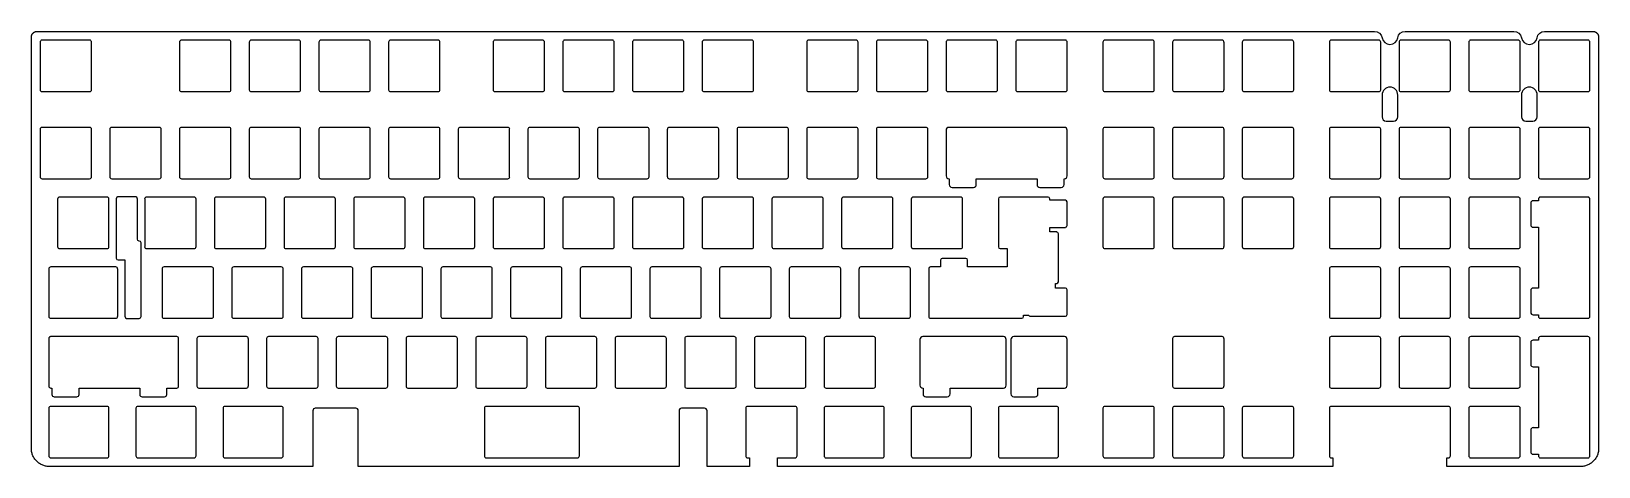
# Model space of a CAD drawing. Header units: millimetres. Extents: x 1004 to 1433, y 209 to 328.
import ezdxf

# ---------------------------------------------------------------- set-up
doc = ezdxf.new("R2010")
doc.units = ezdxf.units.MM
doc.layers.add('默认', color=7, linetype='Continuous', true_color=0x000000)

msp = doc.modelspace()

# ---------------------------------------------------------------- linework, layer by layer
at = {"layer": '默认', "color": 96, "true_color": 0x007f00}
for p, q in [((1004.46, 213.93, 4.1), (1004.46, 326.19, 4.1)), ((1006.06, 327.79, 4.1), (1371.64, 327.79, 4.1)), ((1380.03, 327.79, 4.1), (1409.74, 327.79, 4.1)), ((1418.13, 327.79, 4.1), (1431.29, 327.79, 4.1)), ((1432.89, 326.19, 4.1), (1432.89, 213.93, 4.1)), ((1374.84, 303.28, 4.1), (1376.84, 303.28, 4.1)), ((1412.94, 303.28, 4.1), (1414.94, 303.28, 4.1)), ((1027.68, 282.1, 4.1), (1027.68, 265.86, 4.1)), ((1033.44, 271.04, 4.1), (1033.44, 282.1, 4.1)), ((1034.44, 249.9, 4.1), (1034.44, 270.04, 4.1)), ((1030.56, 249.4, 4.1), (1033.94, 249.4, 4.1)), ((1093.16, 224.88, 4.1), (1082.09, 224.88, 4.1)), ((1188.48, 224.88, 4.1), (1182.18, 224.88, 4.1)), ((1199.74, 224.85, 4.1), (1199.74, 211.85, 4.1)), ((1213.27, 225.38, 4.1), (1200.27, 225.38, 4.1)), ((1213.79, 211.85, 4.1), (1213.79, 224.85, 4.1)), ((1359.29, 224.85, 4.1), (1359.29, 211.85, 4.1)), ((1391.86, 225.38, 4.1), (1359.81, 225.38, 4.1)), ((1392.39, 211.85, 4.1), (1392.39, 224.85, 4.1))]:
    msp.add_line(p, q, dxfattribs=at)
at = {"layer": '默认'}
for p, q in [((1006.86, 324.86, 4.1), (1006.86, 311.86, 4.1)), ((1020.39, 325.39, 4.1), (1007.39, 325.39, 4.1)), ((1020.91, 311.86, 4.1), (1020.91, 324.86, 4.1)), ((1044.96, 324.86, 4.1), (1044.96, 311.86, 4.1)), ((1058.49, 325.39, 4.1), (1045.49, 325.39, 4.1)), ((1059.01, 311.86, 4.1), (1059.01, 324.86, 4.1)), ((1064.01, 324.86, 4.1), (1064.01, 311.86, 4.1)), ((1077.54, 325.39, 4.1), (1064.54, 325.39, 4.1)), ((1078.06, 311.86, 4.1), (1078.06, 324.86, 4.1)), ((1083.06, 324.86, 4.1), (1083.06, 311.86, 4.1)), ((1096.59, 325.39, 4.1), (1083.59, 325.39, 4.1)), ((1097.11, 311.86, 4.1), (1097.11, 324.86, 4.1)), ((1102.11, 324.86, 4.1), (1102.11, 311.86, 4.1)), ((1115.64, 325.39, 4.1), (1102.64, 325.39, 4.1)), ((1116.16, 311.86, 4.1), (1116.16, 324.86, 4.1)), ((1130.69, 324.86, 4.1), (1130.69, 311.86, 4.1)), ((1144.21, 325.39, 4.1), (1131.21, 325.39, 4.1)), ((1144.74, 311.86, 4.1), (1144.74, 324.86, 4.1)), ((1149.74, 324.86, 4.1), (1149.74, 311.86, 4.1)), ((1163.26, 325.39, 4.1), (1150.26, 325.39, 4.1)), ((1163.79, 311.86, 4.1), (1163.79, 324.86, 4.1)), ((1168.79, 324.86, 4.1), (1168.79, 311.86, 4.1)), ((1182.31, 325.39, 4.1), (1169.31, 325.39, 4.1)), ((1182.84, 311.86, 4.1), (1182.84, 324.86, 4.1)), ((1187.84, 324.86, 4.1), (1187.84, 311.86, 4.1)), ((1201.36, 325.39, 4.1), (1188.36, 325.39, 4.1)), ((1201.89, 311.86, 4.1), (1201.89, 324.86, 4.1)), ((1216.41, 324.86, 4.1), (1216.41, 311.86, 4.1)), ((1229.94, 325.39, 4.1), (1216.94, 325.39, 4.1)), ((1230.46, 311.86, 4.1), (1230.46, 324.86, 4.1)), ((1235.46, 324.86, 4.1), (1235.46, 311.86, 4.1)), ((1248.99, 325.39, 4.1), (1235.99, 325.39, 4.1)), ((1249.51, 311.86, 4.1), (1249.51, 324.86, 4.1)), ((1254.51, 324.86, 4.1), (1254.51, 311.86, 4.1)), ((1268.04, 325.39, 4.1), (1255.04, 325.39, 4.1)), ((1268.56, 311.86, 4.1), (1268.56, 324.86, 4.1)), ((1273.56, 324.86, 4.1), (1273.56, 311.86, 4.1)), ((1287.09, 325.39, 4.1), (1274.09, 325.39, 4.1)), ((1287.61, 311.86, 4.1), (1287.61, 324.86, 4.1)), ((1297.38, 324.86, 4.1), (1297.38, 311.86, 4.1)), ((1310.9, 325.39, 4.1), (1297.9, 325.39, 4.1)), ((1311.43, 311.86, 4.1), (1311.43, 324.86, 4.1)), ((1316.43, 324.86, 4.1), (1316.43, 311.86, 4.1)), ((1329.95, 325.39, 4.1), (1316.95, 325.39, 4.1)), ((1330.48, 311.86, 4.1), (1330.48, 324.86, 4.1)), ((1335.48, 324.86, 4.1), (1335.48, 311.86, 4.1)), ((1349, 325.39, 4.1), (1336, 325.39, 4.1)), ((1349.53, 311.86, 4.1), (1349.53, 324.86, 4.1)), ((1359.29, 324.86, 4.1), (1359.29, 311.86, 4.1)), ((1372.81, 325.39, 4.1), (1359.81, 325.39, 4.1)), ((1373.34, 311.86, 4.1), (1373.34, 324.86, 4.1)), ((1378.34, 324.86, 4.1), (1378.34, 311.86, 4.1)), ((1391.86, 325.39, 4.1), (1378.86, 325.39, 4.1)), ((1392.39, 311.86, 4.1), (1392.39, 324.86, 4.1)), ((1397.39, 324.86, 4.1), (1397.39, 311.86, 4.1)), ((1410.91, 325.39, 4.1), (1397.91, 325.39, 4.1)), ((1411.44, 311.86, 4.1), (1411.44, 324.86, 4.1)), ((1416.44, 324.86, 4.1), (1416.44, 311.86, 4.1)), ((1429.96, 325.39, 4.1), (1416.96, 325.39, 4.1)), ((1430.49, 311.86, 4.1), (1430.49, 324.86, 4.1)), ((1007.39, 311.34, 4.1), (1020.39, 311.34, 4.1)), ((1045.49, 311.34, 4.1), (1058.49, 311.34, 4.1)), ((1064.54, 311.34, 4.1), (1077.54, 311.34, 4.1)), ((1083.59, 311.34, 4.1), (1096.59, 311.34, 4.1)), ((1102.64, 311.34, 4.1), (1115.64, 311.34, 4.1)), ((1131.21, 311.34, 4.1), (1144.21, 311.34, 4.1)), ((1150.26, 311.34, 4.1), (1163.26, 311.34, 4.1)), ((1169.31, 311.34, 4.1), (1182.31, 311.34, 4.1)), ((1188.36, 311.34, 4.1), (1201.36, 311.34, 4.1)), ((1216.94, 311.34, 4.1), (1229.94, 311.34, 4.1)), ((1235.99, 311.34, 4.1), (1248.99, 311.34, 4.1)), ((1255.04, 311.34, 4.1), (1268.04, 311.34, 4.1)), ((1274.09, 311.34, 4.1), (1287.09, 311.34, 4.1)), ((1297.9, 311.34, 4.1), (1310.9, 311.34, 4.1)), ((1316.95, 311.34, 4.1), (1329.95, 311.34, 4.1)), ((1336, 311.34, 4.1), (1349, 311.34, 4.1)), ((1359.81, 311.34, 4.1), (1372.81, 311.34, 4.1)), ((1378.86, 311.34, 4.1), (1391.86, 311.34, 4.1)), ((1397.91, 311.34, 4.1), (1410.91, 311.34, 4.1)), ((1416.96, 311.34, 4.1), (1429.96, 311.34, 4.1)), ((1006.86, 301.05, 4.1), (1006.86, 288.05, 4.1)), ((1020.39, 301.58, 4.1), (1007.39, 301.58, 4.1)), ((1020.91, 288.05, 4.1), (1020.91, 301.05, 4.1)), ((1025.91, 301.05, 4.1), (1025.91, 288.05, 4.1)), ((1039.44, 301.58, 4.1), (1026.44, 301.58, 4.1)), ((1039.96, 288.05, 4.1), (1039.96, 301.05, 4.1)), ((1044.96, 301.05, 4.1), (1044.96, 288.05, 4.1)), ((1058.49, 301.58, 4.1), (1045.49, 301.58, 4.1)), ((1059.01, 288.05, 4.1), (1059.01, 301.05, 4.1)), ((1064.01, 301.05, 4.1), (1064.01, 288.05, 4.1)), ((1077.54, 301.58, 4.1), (1064.54, 301.58, 4.1)), ((1078.06, 288.05, 4.1), (1078.06, 301.05, 4.1)), ((1083.06, 301.05, 4.1), (1083.06, 288.05, 4.1)), ((1096.59, 301.58, 4.1), (1083.59, 301.58, 4.1)), ((1097.11, 288.05, 4.1), (1097.11, 301.05, 4.1)), ((1102.11, 301.05, 4.1), (1102.11, 288.05, 4.1)), ((1115.64, 301.58, 4.1), (1102.64, 301.58, 4.1)), ((1116.16, 288.05, 4.1), (1116.16, 301.05, 4.1)), ((1121.16, 301.05, 4.1), (1121.16, 288.05, 4.1)), ((1134.69, 301.58, 4.1), (1121.69, 301.58, 4.1)), ((1135.21, 288.05, 4.1), (1135.21, 301.05, 4.1)), ((1140.21, 301.05, 4.1), (1140.21, 288.05, 4.1)), ((1153.74, 301.58, 4.1), (1140.74, 301.58, 4.1)), ((1154.26, 288.05, 4.1), (1154.26, 301.05, 4.1)), ((1159.26, 301.05, 4.1), (1159.26, 288.05, 4.1)), ((1172.79, 301.58, 4.1), (1159.79, 301.58, 4.1)), ((1173.31, 288.05, 4.1), (1173.31, 301.05, 4.1)), ((1178.31, 301.05, 4.1), (1178.31, 288.05, 4.1)), ((1191.84, 301.58, 4.1), (1178.84, 301.58, 4.1)), ((1192.36, 288.05, 4.1), (1192.36, 301.05, 4.1)), ((1197.36, 301.05, 4.1), (1197.36, 288.05, 4.1)), ((1210.89, 301.58, 4.1), (1197.89, 301.58, 4.1)), ((1211.41, 288.05, 4.1), (1211.41, 301.05, 4.1)), ((1216.41, 301.05, 4.1), (1216.41, 288.05, 4.1)), ((1229.94, 301.58, 4.1), (1216.94, 301.58, 4.1)), ((1230.46, 288.05, 4.1), (1230.46, 301.05, 4.1)), ((1235.46, 301.05, 4.1), (1235.46, 288.05, 4.1)), ((1248.99, 301.58, 4.1), (1235.99, 301.58, 4.1)), ((1249.51, 288.05, 4.1), (1249.51, 301.05, 4.1)), ((1286.84, 301.58, 4.1), (1255.29, 301.58, 4.1)), ((1287.61, 288.3, 4.1), (1287.61, 300.8, 4.1)), ((1297.38, 301.05, 4.1), (1297.38, 288.05, 4.1)), ((1310.9, 301.58, 4.1), (1297.9, 301.58, 4.1)), ((1311.43, 288.05, 4.1), (1311.43, 301.05, 4.1)), ((1316.43, 301.05, 4.1), (1316.43, 288.05, 4.1)), ((1329.95, 301.58, 4.1), (1316.95, 301.58, 4.1)), ((1330.48, 288.05, 4.1), (1330.48, 301.05, 4.1)), ((1335.48, 301.05, 4.1), (1335.48, 288.05, 4.1)), ((1349, 301.58, 4.1), (1336, 301.58, 4.1)), ((1349.53, 288.05, 4.1), (1349.53, 301.05, 4.1)), ((1359.29, 301.05, 4.1), (1359.29, 288.05, 4.1)), ((1372.81, 301.58, 4.1), (1359.81, 301.58, 4.1)), ((1373.34, 288.05, 4.1), (1373.34, 301.05, 4.1)), ((1378.34, 301.05, 4.1), (1378.34, 288.05, 4.1)), ((1391.86, 301.58, 4.1), (1378.86, 301.58, 4.1)), ((1392.39, 288.05, 4.1), (1392.39, 301.05, 4.1)), ((1397.39, 301.05, 4.1), (1397.39, 288.05, 4.1)), ((1410.91, 301.58, 4.1), (1397.91, 301.58, 4.1)), ((1411.44, 288.05, 4.1), (1411.44, 301.05, 4.1)), ((1416.44, 301.05, 4.1), (1416.44, 288.05, 4.1)), ((1429.96, 301.58, 4.1), (1416.96, 301.58, 4.1)), ((1430.49, 288.05, 4.1), (1430.49, 301.05, 4.1)), ((1007.39, 287.53, 4.1), (1020.39, 287.53, 4.1)), ((1026.44, 287.53, 4.1), (1039.44, 287.53, 4.1)), ((1045.49, 287.53, 4.1), (1058.49, 287.53, 4.1)), ((1064.54, 287.53, 4.1), (1077.54, 287.53, 4.1)), ((1083.59, 287.53, 4.1), (1096.59, 287.53, 4.1)), ((1102.64, 287.53, 4.1), (1115.64, 287.53, 4.1)), ((1121.69, 287.53, 4.1), (1134.69, 287.53, 4.1)), ((1140.74, 287.53, 4.1), (1153.74, 287.53, 4.1)), ((1159.79, 287.53, 4.1), (1172.79, 287.53, 4.1)), ((1178.84, 287.53, 4.1), (1191.84, 287.53, 4.1)), ((1197.89, 287.53, 4.1), (1210.89, 287.53, 4.1)), ((1216.94, 287.53, 4.1), (1229.94, 287.53, 4.1)), ((1235.99, 287.53, 4.1), (1248.99, 287.53, 4.1)), ((1297.9, 287.53, 4.1), (1310.9, 287.53, 4.1)), ((1316.95, 287.53, 4.1), (1329.95, 287.53, 4.1)), ((1336, 287.53, 4.1), (1349, 287.53, 4.1)), ((1359.81, 287.53, 4.1), (1372.81, 287.53, 4.1)), ((1378.86, 287.53, 4.1), (1391.86, 287.53, 4.1)), ((1397.91, 287.53, 4.1), (1410.91, 287.53, 4.1)), ((1416.96, 287.53, 4.1), (1429.96, 287.53, 4.1)), ((1256.14, 285.15, 4.1), (1261.99, 285.15, 4.1)), ((1280.14, 285.15, 4.1), (1285.99, 285.15, 4.1)), ((1011.63, 282, 4.1), (1011.63, 269, 4.1)), ((1025.15, 282.53, 4.1), (1012.15, 282.53, 4.1)), ((1025.68, 269, 4.1), (1025.68, 282, 4.1)), ((1035.44, 282, 4.1), (1035.44, 269, 4.1)), ((1048.96, 282.53, 4.1), (1035.96, 282.53, 4.1)), ((1049.49, 269, 4.1), (1049.49, 282, 4.1)), ((1054.49, 282, 4.1), (1054.49, 269, 4.1)), ((1068.01, 282.53, 4.1), (1055.01, 282.53, 4.1)), ((1068.54, 269, 4.1), (1068.54, 282, 4.1)), ((1073.54, 282, 4.1), (1073.54, 269, 4.1)), ((1087.06, 282.53, 4.1), (1074.06, 282.53, 4.1)), ((1087.59, 269, 4.1), (1087.59, 282, 4.1)), ((1092.59, 282, 4.1), (1092.59, 269, 4.1)), ((1106.11, 282.53, 4.1), (1093.11, 282.53, 4.1)), ((1106.64, 269, 4.1), (1106.64, 282, 4.1)), ((1111.64, 282, 4.1), (1111.64, 269, 4.1)), ((1125.16, 282.53, 4.1), (1112.16, 282.53, 4.1)), ((1125.69, 269, 4.1), (1125.69, 282, 4.1)), ((1130.69, 282, 4.1), (1130.69, 269, 4.1)), ((1144.21, 282.53, 4.1), (1131.21, 282.53, 4.1)), ((1144.74, 269, 4.1), (1144.74, 282, 4.1)), ((1149.74, 282, 4.1), (1149.74, 269, 4.1)), ((1163.26, 282.53, 4.1), (1150.26, 282.53, 4.1)), ((1163.79, 269, 4.1), (1163.79, 282, 4.1)), ((1168.79, 282, 4.1), (1168.79, 269, 4.1)), ((1182.31, 282.53, 4.1), (1169.31, 282.53, 4.1)), ((1182.84, 269, 4.1), (1182.84, 282, 4.1)), ((1187.84, 282, 4.1), (1187.84, 269, 4.1)), ((1201.36, 282.53, 4.1), (1188.36, 282.53, 4.1)), ((1201.89, 269, 4.1), (1201.89, 282, 4.1)), ((1206.89, 282, 4.1), (1206.89, 269, 4.1)), ((1220.41, 282.53, 4.1), (1207.41, 282.53, 4.1)), ((1220.94, 269, 4.1), (1220.94, 282, 4.1)), ((1225.94, 282, 4.1), (1225.94, 269, 4.1)), ((1239.46, 282.53, 4.1), (1226.46, 282.53, 4.1)), ((1239.99, 269, 4.1), (1239.99, 282, 4.1)), ((1244.99, 282, 4.1), (1244.99, 269, 4.1)), ((1258.51, 282.53, 4.1), (1245.51, 282.53, 4.1)), ((1259.04, 269, 4.1), (1259.04, 282, 4.1)), ((1268.8, 282.05, 4.1), (1268.8, 268.95, 4.1)), ((1282.37, 282.53, 4.1), (1269.27, 282.53, 4.1)), ((1287.61, 274.75, 4.1), (1287.61, 281.2, 4.1)), ((1297.38, 282, 4.1), (1297.38, 269, 4.1)), ((1310.9, 282.53, 4.1), (1297.9, 282.53, 4.1)), ((1311.43, 269, 4.1), (1311.43, 282, 4.1)), ((1316.43, 282, 4.1), (1316.43, 269, 4.1)), ((1329.95, 282.53, 4.1), (1316.95, 282.53, 4.1)), ((1330.48, 269, 4.1), (1330.48, 282, 4.1)), ((1335.48, 282, 4.1), (1335.48, 269, 4.1)), ((1349, 282.53, 4.1), (1336, 282.53, 4.1)), ((1349.53, 269, 4.1), (1349.53, 282, 4.1)), ((1359.29, 282, 4.1), (1359.29, 269, 4.1)), ((1372.81, 282.53, 4.1), (1359.81, 282.53, 4.1)), ((1373.34, 269, 4.1), (1373.34, 282, 4.1)), ((1378.34, 282, 4.1), (1378.34, 269, 4.1)), ((1391.86, 282.53, 4.1), (1378.86, 282.53, 4.1)), ((1392.39, 269, 4.1), (1392.39, 282, 4.1)), ((1397.39, 282, 4.1), (1397.39, 269, 4.1)), ((1410.91, 282.53, 4.1), (1397.91, 282.53, 4.1)), ((1411.44, 269, 4.1), (1411.44, 282, 4.1)), ((1414.34, 280.91, 4.1), (1414.34, 274.91, 4.1)), ((1429.96, 282.53, 4.1), (1416.96, 282.53, 4.1)), ((1430.49, 249.95, 4.1), (1430.49, 282, 4.1)), ((1285.23, 259.43, 4.1), (1285.23, 272.52, 4.1)), ((1012.15, 268.48, 4.1), (1025.15, 268.48, 4.1)), ((1035.96, 268.48, 4.1), (1048.96, 268.48, 4.1)), ((1055.01, 268.48, 4.1), (1068.01, 268.48, 4.1)), ((1074.06, 268.48, 4.1), (1087.06, 268.48, 4.1)), ((1093.11, 268.48, 4.1), (1106.11, 268.48, 4.1)), ((1112.16, 268.48, 4.1), (1125.16, 268.48, 4.1)), ((1131.21, 268.48, 4.1), (1144.21, 268.48, 4.1)), ((1150.26, 268.48, 4.1), (1163.26, 268.48, 4.1)), ((1169.31, 268.48, 4.1), (1182.31, 268.48, 4.1)), ((1188.36, 268.48, 4.1), (1201.36, 268.48, 4.1)), ((1207.41, 268.48, 4.1), (1220.41, 268.48, 4.1)), ((1226.46, 268.48, 4.1), (1239.46, 268.48, 4.1)), ((1245.51, 268.48, 4.1), (1258.51, 268.48, 4.1)), ((1259.91, 265.8, 4.1), (1253.46, 265.8, 4.1)), ((1297.9, 268.48, 4.1), (1310.9, 268.48, 4.1)), ((1316.95, 268.48, 4.1), (1329.95, 268.48, 4.1)), ((1336, 268.48, 4.1), (1349, 268.48, 4.1)), ((1359.81, 268.48, 4.1), (1372.81, 268.48, 4.1)), ((1378.86, 268.48, 4.1), (1391.86, 268.48, 4.1)), ((1397.91, 268.48, 4.1), (1410.91, 268.48, 4.1)), ((1009.24, 262.95, 4.1), (1009.24, 249.95, 4.1)), ((1027.53, 263.48, 4.1), (1009.77, 263.48, 4.1)), ((1028.06, 249.95, 4.1), (1028.06, 262.95, 4.1)), ((1040.2, 262.95, 4.1), (1040.2, 249.95, 4.1)), ((1053.73, 263.48, 4.1), (1040.73, 263.48, 4.1)), ((1054.25, 249.95, 4.1), (1054.25, 262.95, 4.1)), ((1059.25, 262.95, 4.1), (1059.25, 249.95, 4.1)), ((1072.78, 263.48, 4.1), (1059.78, 263.48, 4.1)), ((1073.3, 249.95, 4.1), (1073.3, 262.95, 4.1)), ((1078.3, 262.95, 4.1), (1078.3, 249.95, 4.1)), ((1091.83, 263.48, 4.1), (1078.83, 263.48, 4.1)), ((1092.35, 249.95, 4.1), (1092.35, 262.95, 4.1)), ((1097.35, 262.95, 4.1), (1097.35, 249.95, 4.1)), ((1110.88, 263.48, 4.1), (1097.88, 263.48, 4.1)), ((1111.4, 249.95, 4.1), (1111.4, 262.95, 4.1)), ((1116.4, 262.95, 4.1), (1116.4, 249.95, 4.1)), ((1129.93, 263.48, 4.1), (1116.93, 263.48, 4.1)), ((1130.45, 249.95, 4.1), (1130.45, 262.95, 4.1)), ((1135.45, 262.95, 4.1), (1135.45, 249.95, 4.1)), ((1148.98, 263.48, 4.1), (1135.98, 263.48, 4.1)), ((1149.5, 249.95, 4.1), (1149.5, 262.95, 4.1)), ((1154.5, 262.95, 4.1), (1154.5, 249.95, 4.1)), ((1168.03, 263.48, 4.1), (1155.03, 263.48, 4.1)), ((1168.55, 249.95, 4.1), (1168.55, 262.95, 4.1)), ((1173.55, 262.95, 4.1), (1173.55, 249.95, 4.1)), ((1187.08, 263.48, 4.1), (1174.08, 263.48, 4.1)), ((1187.6, 249.95, 4.1), (1187.6, 262.95, 4.1)), ((1192.6, 262.95, 4.1), (1192.6, 249.95, 4.1)), ((1206.13, 263.48, 4.1), (1193.13, 263.48, 4.1)), ((1206.65, 249.95, 4.1), (1206.65, 262.95, 4.1)), ((1211.65, 262.95, 4.1), (1211.65, 249.95, 4.1)), ((1225.18, 263.48, 4.1), (1212.18, 263.48, 4.1)), ((1225.7, 249.95, 4.1), (1225.7, 262.95, 4.1)), ((1230.7, 262.95, 4.1), (1230.7, 249.95, 4.1)), ((1244.23, 263.48, 4.1), (1231.23, 263.48, 4.1)), ((1244.75, 249.95, 4.1), (1244.75, 262.95, 4.1)), ((1249.75, 263, 4.1), (1249.75, 249.9, 4.1)), ((1359.29, 262.95, 4.1), (1359.29, 249.95, 4.1)), ((1372.81, 263.48, 4.1), (1359.81, 263.48, 4.1)), ((1373.34, 249.95, 4.1), (1373.34, 262.95, 4.1)), ((1378.34, 262.95, 4.1), (1378.34, 249.95, 4.1)), ((1391.86, 263.48, 4.1), (1378.86, 263.48, 4.1)), ((1392.39, 249.95, 4.1), (1392.39, 262.95, 4.1)), ((1397.39, 262.95, 4.1), (1397.39, 249.95, 4.1)), ((1410.91, 263.48, 4.1), (1397.91, 263.48, 4.1)), ((1411.44, 249.95, 4.1), (1411.44, 262.95, 4.1)), ((1287.61, 250.48, 4.1), (1287.61, 257.2, 4.1)), ((1414.34, 257.04, 4.1), (1414.34, 251.04, 4.1)), ((1009.77, 249.43, 4.1), (1027.53, 249.43, 4.1)), ((1040.73, 249.43, 4.1), (1053.73, 249.43, 4.1)), ((1059.78, 249.43, 4.1), (1072.78, 249.43, 4.1)), ((1078.83, 249.43, 4.1), (1091.83, 249.43, 4.1)), ((1097.88, 249.43, 4.1), (1110.88, 249.43, 4.1)), ((1116.93, 249.43, 4.1), (1129.93, 249.43, 4.1)), ((1135.98, 249.43, 4.1), (1148.98, 249.43, 4.1)), ((1155.03, 249.43, 4.1), (1168.03, 249.43, 4.1)), ((1174.08, 249.43, 4.1), (1187.08, 249.43, 4.1)), ((1193.13, 249.43, 4.1), (1206.13, 249.43, 4.1)), ((1212.18, 249.43, 4.1), (1225.18, 249.43, 4.1)), ((1231.23, 249.43, 4.1), (1244.23, 249.43, 4.1)), ((1250.23, 249.43, 4.1), (1275.23, 249.43, 4.1)), ((1277.53, 250, 4.1), (1287.13, 250, 4.1)), ((1359.81, 249.43, 4.1), (1372.81, 249.43, 4.1)), ((1378.86, 249.43, 4.1), (1391.86, 249.43, 4.1)), ((1397.91, 249.43, 4.1), (1410.91, 249.43, 4.1)), ((1416.96, 249.43, 4.1), (1429.96, 249.43, 4.1)), ((1044.2, 244.43, 4.1), (1009.77, 244.43, 4.1)), ((1063.25, 244.43, 4.1), (1050.25, 244.43, 4.1)), ((1082.3, 244.43, 4.1), (1069.3, 244.43, 4.1)), ((1101.35, 244.43, 4.1), (1088.35, 244.43, 4.1)), ((1120.4, 244.43, 4.1), (1107.4, 244.43, 4.1)), ((1139.45, 244.43, 4.1), (1126.45, 244.43, 4.1)), ((1158.5, 244.43, 4.1), (1145.5, 244.43, 4.1)), ((1177.55, 244.43, 4.1), (1164.55, 244.43, 4.1)), ((1196.6, 244.43, 4.1), (1183.6, 244.43, 4.1)), ((1215.65, 244.43, 4.1), (1202.65, 244.43, 4.1)), ((1234.7, 244.43, 4.1), (1221.7, 244.43, 4.1)), ((1270.17, 244.43, 4.1), (1248.14, 244.43, 4.1)), ((1286.84, 244.43, 4.1), (1272.99, 244.43, 4.1)), ((1329.95, 244.43, 4.1), (1316.95, 244.43, 4.1)), ((1372.81, 244.43, 4.1), (1359.81, 244.43, 4.1)), ((1391.86, 244.43, 4.1), (1378.86, 244.43, 4.1)), ((1410.91, 244.43, 4.1), (1397.91, 244.43, 4.1)), ((1429.96, 244.43, 4.1), (1416.96, 244.43, 4.1)), ((1009.24, 243.9, 4.1), (1009.24, 230.9, 4.1)), ((1044.73, 230.9, 4.1), (1044.73, 243.9, 4.1)), ((1049.73, 243.9, 4.1), (1049.73, 230.9, 4.1)), ((1063.78, 230.9, 4.1), (1063.78, 243.9, 4.1)), ((1068.78, 243.9, 4.1), (1068.78, 230.9, 4.1)), ((1082.83, 230.9, 4.1), (1082.83, 243.9, 4.1)), ((1087.83, 243.9, 4.1), (1087.83, 230.9, 4.1)), ((1101.88, 230.9, 4.1), (1101.88, 243.9, 4.1)), ((1106.88, 243.9, 4.1), (1106.88, 230.9, 4.1)), ((1120.93, 230.9, 4.1), (1120.93, 243.9, 4.1)), ((1125.93, 243.9, 4.1), (1125.93, 230.9, 4.1)), ((1139.98, 230.9, 4.1), (1139.98, 243.9, 4.1)), ((1144.98, 243.9, 4.1), (1144.98, 230.9, 4.1)), ((1159.03, 230.9, 4.1), (1159.03, 243.9, 4.1)), ((1164.03, 243.9, 4.1), (1164.03, 230.9, 4.1)), ((1178.08, 230.9, 4.1), (1178.08, 243.9, 4.1)), ((1183.08, 243.9, 4.1), (1183.08, 230.9, 4.1)), ((1197.13, 230.9, 4.1), (1197.13, 243.9, 4.1)), ((1202.13, 243.9, 4.1), (1202.13, 230.9, 4.1)), ((1216.18, 230.9, 4.1), (1216.18, 243.9, 4.1)), ((1221.18, 243.9, 4.1), (1221.18, 230.9, 4.1)), ((1235.23, 230.9, 4.1), (1235.23, 243.9, 4.1)), ((1247.37, 243.65, 4.1), (1247.37, 231.15, 4.1)), ((1270.94, 231.15, 4.1), (1270.94, 243.65, 4.1)), ((1272.22, 243.65, 4.1), (1272.22, 228.78, 4.1)), ((1287.61, 231.15, 4.1), (1287.61, 243.65, 4.1)), ((1316.43, 243.9, 4.1), (1316.43, 230.9, 4.1)), ((1330.48, 230.9, 4.1), (1330.48, 243.9, 4.1)), ((1359.29, 243.9, 4.1), (1359.29, 230.9, 4.1)), ((1373.34, 230.9, 4.1), (1373.34, 243.9, 4.1)), ((1378.34, 243.9, 4.1), (1378.34, 230.9, 4.1)), ((1392.39, 230.9, 4.1), (1392.39, 243.9, 4.1)), ((1397.39, 243.9, 4.1), (1397.39, 230.9, 4.1)), ((1411.44, 230.9, 4.1), (1411.44, 243.9, 4.1)), ((1414.34, 242.81, 4.1), (1414.34, 236.81, 4.1)), ((1430.49, 211.85, 4.1), (1430.49, 243.9, 4.1)), ((1010.72, 228, 4.1), (1016.87, 228, 4.1)), ((1034.72, 228, 4.1), (1040.87, 228, 4.1)), ((1050.25, 230.38, 4.1), (1063.25, 230.38, 4.1)), ((1069.3, 230.38, 4.1), (1082.3, 230.38, 4.1)), ((1088.35, 230.38, 4.1), (1101.35, 230.38, 4.1)), ((1107.4, 230.38, 4.1), (1120.4, 230.38, 4.1)), ((1126.45, 230.38, 4.1), (1139.45, 230.38, 4.1)), ((1145.5, 230.38, 4.1), (1158.5, 230.38, 4.1)), ((1164.55, 230.38, 4.1), (1177.55, 230.38, 4.1)), ((1183.6, 230.38, 4.1), (1196.6, 230.38, 4.1)), ((1202.65, 230.38, 4.1), (1215.65, 230.38, 4.1)), ((1221.7, 230.38, 4.1), (1234.7, 230.38, 4.1)), ((1248.99, 228, 4.1), (1254.84, 228, 4.1)), ((1272.99, 228, 4.1), (1278.84, 228, 4.1)), ((1316.95, 230.38, 4.1), (1329.95, 230.38, 4.1)), ((1359.81, 230.38, 4.1), (1372.81, 230.38, 4.1)), ((1378.86, 230.38, 4.1), (1391.86, 230.38, 4.1)), ((1397.91, 230.38, 4.1), (1410.91, 230.38, 4.1)), ((1009.24, 224.85, 4.1), (1009.24, 211.85, 4.1)), ((1025.15, 225.38, 4.1), (1009.77, 225.38, 4.1)), ((1025.68, 211.85, 4.1), (1025.68, 224.85, 4.1)), ((1033.06, 224.85, 4.1), (1033.06, 211.85, 4.1)), ((1048.96, 225.38, 4.1), (1033.58, 225.38, 4.1)), ((1049.49, 211.85, 4.1), (1049.49, 224.85, 4.1)), ((1056.87, 224.85, 4.1), (1056.87, 211.85, 4.1)), ((1072.77, 225.38, 4.1), (1057.39, 225.38, 4.1)), ((1073.3, 211.85, 4.1), (1073.3, 224.85, 4.1)), ((1128.31, 224.85, 4.1), (1128.31, 211.85, 4.1)), ((1153.74, 225.38, 4.1), (1128.83, 225.38, 4.1)), ((1154.26, 211.85, 4.1), (1154.26, 224.85, 4.1)), ((1221.18, 224.85, 4.1), (1221.18, 211.85, 4.1)), ((1237.08, 225.38, 4.1), (1221.7, 225.38, 4.1)), ((1237.61, 211.85, 4.1), (1237.61, 224.85, 4.1)), ((1244.99, 224.85, 4.1), (1244.99, 211.85, 4.1)), ((1260.89, 225.38, 4.1), (1245.51, 225.38, 4.1)), ((1261.42, 211.85, 4.1), (1261.42, 224.85, 4.1)), ((1268.8, 224.85, 4.1), (1268.8, 211.85, 4.1)), ((1284.71, 225.38, 4.1), (1269.33, 225.38, 4.1)), ((1285.23, 211.85, 4.1), (1285.23, 224.85, 4.1)), ((1297.38, 224.85, 4.1), (1297.38, 211.85, 4.1)), ((1310.9, 225.38, 4.1), (1297.9, 225.38, 4.1)), ((1311.43, 211.85, 4.1), (1311.43, 224.85, 4.1)), ((1316.43, 224.85, 4.1), (1316.43, 211.85, 4.1)), ((1329.95, 225.38, 4.1), (1316.95, 225.38, 4.1)), ((1330.48, 211.85, 4.1), (1330.48, 224.85, 4.1)), ((1335.48, 224.85, 4.1), (1335.48, 211.85, 4.1)), ((1349, 225.38, 4.1), (1336, 225.38, 4.1)), ((1349.53, 211.85, 4.1), (1349.53, 224.85, 4.1)), ((1397.39, 224.85, 4.1), (1397.39, 211.85, 4.1)), ((1410.91, 225.38, 4.1), (1397.91, 225.38, 4.1)), ((1411.44, 211.85, 4.1), (1411.44, 224.85, 4.1)), ((1414.34, 218.94, 4.1), (1414.34, 212.94, 4.1)), ((1009.77, 211.33, 4.1), (1025.15, 211.33, 4.1)), ((1033.58, 211.33, 4.1), (1048.96, 211.33, 4.1)), ((1057.39, 211.33, 4.1), (1072.77, 211.33, 4.1)), ((1128.83, 211.33, 4.1), (1153.74, 211.33, 4.1)), ((1221.7, 211.33, 4.1), (1237.08, 211.33, 4.1)), ((1245.51, 211.33, 4.1), (1260.89, 211.33, 4.1)), ((1269.33, 211.33, 4.1), (1284.71, 211.33, 4.1)), ((1297.9, 211.33, 4.1), (1310.9, 211.33, 4.1)), ((1316.95, 211.33, 4.1), (1329.95, 211.33, 4.1)), ((1336, 211.33, 4.1), (1349, 211.33, 4.1)), ((1397.91, 211.33, 4.1), (1410.91, 211.33, 4.1)), ((1416.96, 211.33, 4.1), (1429.96, 211.33, 4.1))]:
    msp.add_line(p, q, dxfattribs=at)
at = {"layer": '默认', "color": 96, "true_color": 0x007f00}
for points in [[(1373.69, 310.41), (1373.69, 304.43)], [(1377.99, 304.43), (1377.99, 310.41)], [(1411.79, 310.41), (1411.79, 304.43)], [(1416.09, 304.43), (1416.09, 310.41)], [(1028.18, 265.36), (1030.06, 265.36), (1030.06, 249.9)], [(1081.42, 224.2), (1081.42, 208.93), (1009.46, 208.93)], [(1181.51, 224.2), (1181.51, 208.93), (1093.84, 208.93), (1093.84, 224.2)], [(1200.27, 211.33), (1200.75, 211.33), (1200.75, 208.93), (1189.16, 208.93), (1189.16, 224.2)], [(1359.81, 211.33), (1360.25, 211.33), (1360.25, 208.93), (1208.4, 208.93), (1208.4, 211.33), (1213.27, 211.33)], [(1427.89, 208.93), (1391.43, 208.93), (1391.43, 211.33), (1391.86, 211.33)]]:
    msp.add_lwpolyline(points, dxfattribs=at)
at = {"layer": '默认'}
for points in [[(1255.34, 287.53), (1255.36, 287.53), (1255.36, 285.93)], [(1262.76, 285.93), (1262.76, 287.53), (1279.36, 287.53), (1279.36, 285.93)], [(1286.76, 285.93), (1286.76, 287.53), (1286.84, 287.53)], [(1287.13, 281.67), (1282.85, 281.67), (1282.85, 282.05)], [(1416.44, 282), (1416.44, 281.54), (1414.96, 281.54)], [(1284.76, 273), (1282.85, 273), (1282.85, 274.27), (1287.13, 274.27)], [(1414.96, 274.29), (1416.44, 274.29), (1416.44, 257.66), (1414.96, 257.66)], [(1269.27, 268.48), (1271.18, 268.48), (1271.18, 263.48), (1271.16, 263.48)], [(1252.98, 265.33), (1252.98, 263.48), (1250.23, 263.48)], [(1260.41, 263.48), (1260.38, 263.48), (1260.38, 265.33)], [(1287.13, 257.68), (1284.38, 257.68), (1284.38, 258.95), (1284.76, 258.95)], [(1275.71, 249.9), (1275.71, 250.28), (1277.05, 250.28), (1277.06, 250.26)], [(1414.96, 250.41), (1416.44, 250.41), (1416.44, 249.95)], [(1416.44, 243.9), (1416.44, 243.44), (1414.96, 243.44)], [(1414.96, 236.19), (1416.44, 236.19), (1416.44, 219.56), (1414.96, 219.56)], [(1009.77, 230.38), (1010.09, 230.38), (1010.09, 228.63)], [(1017.49, 228.63), (1017.49, 230.38), (1017.52, 230.38)], [(1034.07, 230.38), (1034.09, 230.38), (1034.09, 228.63)], [(1041.49, 228.63), (1041.49, 230.38), (1044.2, 230.38)], [(1248.14, 230.38), (1248.22, 230.38), (1248.22, 228.78)], [(1255.62, 228.78), (1255.62, 230.38), (1270.17, 230.38)], [(1279.62, 228.78), (1279.62, 230.38), (1286.84, 230.38)], [(1414.96, 212.31), (1416.44, 212.31), (1416.44, 211.85)]]:
    msp.add_lwpolyline(points, dxfattribs=at)
at = {"layer": '默认', "color": 96, "true_color": 0x007f00, "extrusion": (0, 0, -1)}
for centre, radius, start, end in [((-1371.64, 325.69, -4.1), 2.1, 90, 170.8614), ((-1380.03, 325.69, -4.1), 2.1, 9.1386, 90), ((-1409.74, 325.69, -4.1), 2.1, 90, 170.8614), ((-1418.13, 325.69, -4.1), 2.1, 9.1386, 90), ((-1033.94, 271.04, -4.1), 0.5, 270.0301, 0)]:
    msp.add_arc(centre, radius, start, end, dxfattribs=at)
at = {"layer": '默认', "color": 96, "true_color": 0x007f00}
for centre, radius, start, end in [((1375.84, 326.36, 4.1), 2.15, 189.1386, 350.8614), ((1413.94, 326.36, 4.1), 2.15, 189.1386, 350.8614), ((1375.84, 310.41, 4.1), 2.15, 360, 180), ((1413.94, 310.41, 4.1), 2.15, 360, 180), ((1374.84, 304.43, 4.1), 1.15, 180, 270), ((1376.84, 304.43, 4.1), 1.15, 270, 0), ((1412.94, 304.43, 4.1), 1.15, 180, 270), ((1414.94, 304.43, 4.1), 1.15, 270, 0), ((1033.94, 270.04, 4.1), 0.5, 0, 89.9699), ((1028.18, 265.86, 4.1), 0.5, 180, 270), ((1033.94, 249.9, 4.1), 0.5, 270, 0), ((1082.09, 224.2, 4.1), 0.675, 90, 180), ((1093.16, 224.2, 4.1), 0.675, 0, 90), ((1182.18, 224.2, 4.1), 0.675, 90, 180), ((1188.48, 224.2, 4.1), 0.675, 0, 90), ((1200.27, 224.85, 4.1), 0.525, 90, 180), ((1213.27, 224.85, 4.1), 0.525, 0, 90), ((1359.81, 224.85, 4.1), 0.525, 90, 180), ((1391.86, 224.85, 4.1), 0.525, 0, 90), ((1200.27, 211.85, 4.1), 0.525, 180, 270), ((1213.27, 211.85, 4.1), 0.525, 270, 360), ((1359.81, 211.85, 4.1), 0.525, 180, 270), ((1391.86, 211.85, 4.1), 0.525, 270, 360)]:
    msp.add_arc(centre, radius, start, end, dxfattribs=at)
at = {"layer": '默认'}
for centre, radius, start, end in [((1007.39, 324.86, 4.1), 0.525, 90, 180), ((1020.39, 324.86, 4.1), 0.525, 0, 90), ((1045.49, 324.86, 4.1), 0.525, 90, 180), ((1058.49, 324.86, 4.1), 0.525, 0, 90), ((1064.54, 324.86, 4.1), 0.525, 90, 180), ((1077.54, 324.86, 4.1), 0.525, 0, 90), ((1083.59, 324.86, 4.1), 0.525, 90, 180), ((1096.59, 324.86, 4.1), 0.525, 360, 90), ((1102.64, 324.86, 4.1), 0.525, 90, 180), ((1115.64, 324.86, 4.1), 0.525, 0, 90), ((1131.21, 324.86, 4.1), 0.525, 90, 180), ((1144.21, 324.86, 4.1), 0.525, 360, 90), ((1150.26, 324.86, 4.1), 0.525, 90, 180), ((1163.26, 324.86, 4.1), 0.525, 360, 90), ((1169.31, 324.86, 4.1), 0.525, 90, 180), ((1182.31, 324.86, 4.1), 0.525, 0, 90), ((1188.36, 324.86, 4.1), 0.525, 90, 180), ((1201.36, 324.86, 4.1), 0.525, 0, 90), ((1216.94, 324.86, 4.1), 0.525, 90, 180), ((1229.94, 324.86, 4.1), 0.525, 360, 90), ((1235.99, 324.86, 4.1), 0.525, 90, 180), ((1248.99, 324.86, 4.1), 0.525, 0, 90), ((1255.04, 324.86, 4.1), 0.525, 90, 180), ((1268.04, 324.86, 4.1), 0.525, 0, 90), ((1274.09, 324.86, 4.1), 0.525, 90, 180), ((1287.09, 324.86, 4.1), 0.525, 360, 90), ((1297.9, 324.86, 4.1), 0.525, 90, 180), ((1310.9, 324.86, 4.1), 0.525, 0, 90), ((1316.95, 324.86, 4.1), 0.525, 90, 180), ((1329.95, 324.86, 4.1), 0.525, 0, 90), ((1336, 324.86, 4.1), 0.525, 90, 180), ((1349, 324.86, 4.1), 0.525, 0, 90), ((1359.81, 324.86, 4.1), 0.525, 90, 180), ((1372.81, 324.86, 4.1), 0.525, 0, 90), ((1378.86, 324.86, 4.1), 0.525, 90, 180), ((1391.86, 324.86, 4.1), 0.525, 0, 90), ((1397.91, 324.86, 4.1), 0.525, 90, 180), ((1410.91, 324.86, 4.1), 0.525, 0, 90), ((1416.96, 324.86, 4.1), 0.525, 90, 180), ((1429.96, 324.86, 4.1), 0.525, 0, 90), ((1007.39, 311.86, 4.1), 0.525, 180, 270), ((1020.39, 311.86, 4.1), 0.525, 270, 360), ((1045.49, 311.86, 4.1), 0.525, 180, 270), ((1058.49, 311.86, 4.1), 0.525, 270, 0), ((1064.54, 311.86, 4.1), 0.525, 180, 270), ((1077.54, 311.86, 4.1), 0.525, 270, 360), ((1083.59, 311.86, 4.1), 0.525, 180, 270), ((1096.59, 311.86, 4.1), 0.525, 270, 0), ((1102.64, 311.86, 4.1), 0.525, 180, 270), ((1115.64, 311.86, 4.1), 0.525, 270, 360), ((1131.21, 311.86, 4.1), 0.525, 180, 270), ((1144.21, 311.86, 4.1), 0.525, 270, 0), ((1150.26, 311.86, 4.1), 0.525, 180, 270), ((1163.26, 311.86, 4.1), 0.525, 270, 0), ((1169.31, 311.86, 4.1), 0.525, 180, 270), ((1182.31, 311.86, 4.1), 0.525, 270, 0), ((1188.36, 311.86, 4.1), 0.525, 180, 270), ((1201.36, 311.86, 4.1), 0.525, 270, 0), ((1216.94, 311.86, 4.1), 0.525, 180, 270), ((1229.94, 311.86, 4.1), 0.525, 270, 360), ((1235.99, 311.86, 4.1), 0.525, 180, 270), ((1248.99, 311.86, 4.1), 0.525, 270, 0), ((1255.04, 311.86, 4.1), 0.525, 180, 270), ((1268.04, 311.86, 4.1), 0.525, 270, 360), ((1274.09, 311.86, 4.1), 0.525, 180, 270), ((1287.09, 311.86, 4.1), 0.525, 270, 360), ((1297.9, 311.86, 4.1), 0.525, 180, 270), ((1310.9, 311.86, 4.1), 0.525, 270, 360), ((1316.95, 311.86, 4.1), 0.525, 180, 270), ((1329.95, 311.86, 4.1), 0.525, 270, 360), ((1336, 311.86, 4.1), 0.525, 180, 270), ((1349, 311.86, 4.1), 0.525, 270, 360), ((1359.81, 311.86, 4.1), 0.525, 180, 270), ((1372.81, 311.86, 4.1), 0.525, 270, 360), ((1378.86, 311.86, 4.1), 0.525, 180, 270), ((1391.86, 311.86, 4.1), 0.525, 270, 360), ((1397.91, 311.86, 4.1), 0.525, 180, 270), ((1410.91, 311.86, 4.1), 0.525, 270, 360), ((1416.96, 311.86, 4.1), 0.525, 180, 270), ((1429.96, 311.86, 4.1), 0.525, 270, 360), ((1007.39, 301.05, 4.1), 0.525, 90, 180), ((1020.39, 301.05, 4.1), 0.525, 0, 90), ((1026.44, 301.05, 4.1), 0.525, 90, 180), ((1039.44, 301.05, 4.1), 0.525, 0, 90), ((1045.49, 301.05, 4.1), 0.525, 90, 180), ((1058.49, 301.05, 4.1), 0.525, 0, 90), ((1064.54, 301.05, 4.1), 0.525, 90, 180), ((1077.54, 301.05, 4.1), 0.525, 0, 90), ((1083.59, 301.05, 4.1), 0.525, 90, 180), ((1096.59, 301.05, 4.1), 0.525, 0, 90), ((1102.64, 301.05, 4.1), 0.525, 90, 180), ((1115.64, 301.05, 4.1), 0.525, 0, 90), ((1121.69, 301.05, 4.1), 0.525, 90, 180), ((1134.69, 301.05, 4.1), 0.525, 0, 90), ((1140.74, 301.05, 4.1), 0.525, 90, 180), ((1153.74, 301.05, 4.1), 0.525, 0, 90), ((1159.79, 301.05, 4.1), 0.525, 90, 180), ((1172.79, 301.05, 4.1), 0.525, 0, 90), ((1178.84, 301.05, 4.1), 0.525, 90, 180), ((1191.84, 301.05, 4.1), 0.525, 0, 90), ((1197.89, 301.05, 4.1), 0.525, 90, 180), ((1210.89, 301.05, 4.1), 0.525, 0, 90), ((1216.94, 301.05, 4.1), 0.525, 90, 180), ((1229.94, 301.05, 4.1), 0.525, 0, 90), ((1235.99, 301.05, 4.1), 0.525, 90, 180), ((1248.99, 301.05, 4.1), 0.525, 0, 90), ((1255.29, 300.8, 4.1), 0.775, 89.9999, 179.9999), ((1286.84, 300.8, 4.1), 0.775, 0, 89.9999), ((1297.9, 301.05, 4.1), 0.525, 90, 180), ((1310.9, 301.05, 4.1), 0.525, 0, 90), ((1316.95, 301.05, 4.1), 0.525, 90, 180), ((1329.95, 301.05, 4.1), 0.525, 0, 90), ((1336, 301.05, 4.1), 0.525, 90, 180), ((1349, 301.05, 4.1), 0.525, 0, 90), ((1359.81, 301.05, 4.1), 0.525, 90, 180), ((1372.81, 301.05, 4.1), 0.525, 0, 90), ((1378.86, 301.05, 4.1), 0.525, 90, 180), ((1391.86, 301.05, 4.1), 0.525, 0, 90), ((1397.91, 301.05, 4.1), 0.525, 90, 180), ((1410.91, 301.05, 4.1), 0.525, 0, 90), ((1416.96, 301.05, 4.1), 0.525, 90, 180), ((1429.96, 301.05, 4.1), 0.525, 0, 90), ((1007.39, 288.05, 4.1), 0.525, 180, 270), ((1020.39, 288.05, 4.1), 0.525, 270, 360), ((1026.44, 288.05, 4.1), 0.525, 180, 270), ((1039.44, 288.05, 4.1), 0.525, 270, 360), ((1045.49, 288.05, 4.1), 0.525, 180, 270), ((1058.49, 288.05, 4.1), 0.525, 270, 360), ((1064.54, 288.05, 4.1), 0.525, 180, 270), ((1077.54, 288.05, 4.1), 0.525, 270, 360), ((1083.59, 288.05, 4.1), 0.525, 180, 270), ((1096.59, 288.05, 4.1), 0.525, 270, 360), ((1102.64, 288.05, 4.1), 0.525, 180, 270), ((1115.64, 288.05, 4.1), 0.525, 270, 360), ((1121.69, 288.05, 4.1), 0.525, 180, 270), ((1134.69, 288.05, 4.1), 0.525, 270, 360), ((1140.74, 288.05, 4.1), 0.525, 180, 270), ((1153.74, 288.05, 4.1), 0.525, 270, 360), ((1159.79, 288.05, 4.1), 0.525, 180, 270), ((1172.79, 288.05, 4.1), 0.525, 270, 360), ((1178.84, 288.05, 4.1), 0.525, 180, 270), ((1191.84, 288.05, 4.1), 0.525, 270, 360), ((1197.89, 288.05, 4.1), 0.525, 180, 270), ((1210.89, 288.05, 4.1), 0.525, 270, 360), ((1216.94, 288.05, 4.1), 0.525, 180, 270), ((1229.94, 288.05, 4.1), 0.525, 270, 360), ((1235.99, 288.05, 4.1), 0.525, 180, 270), ((1248.99, 288.05, 4.1), 0.525, 270, 360), ((1255.29, 288.3, 4.1), 0.775, 179.9995, 269.9899), ((1255.37, 777.07, 4.1), 489.54, 269.9899, 269.9957), ((1286.84, 288.3, 4.1), 0.775, 270, 360), ((1297.9, 288.05, 4.1), 0.525, 180, 270), ((1310.9, 288.05, 4.1), 0.525, 270, 360), ((1316.95, 288.05, 4.1), 0.525, 180, 270), ((1329.95, 288.05, 4.1), 0.525, 270, 360), ((1336, 288.05, 4.1), 0.525, 180, 270), ((1349, 288.05, 4.1), 0.525, 270, 360), ((1359.81, 288.05, 4.1), 0.525, 180, 270), ((1372.81, 288.05, 4.1), 0.525, 270, 360), ((1378.86, 288.05, 4.1), 0.525, 180, 270), ((1391.86, 288.05, 4.1), 0.525, 270, 360), ((1397.91, 288.05, 4.1), 0.525, 180, 270), ((1410.91, 288.05, 4.1), 0.525, 270, 360), ((1416.96, 288.05, 4.1), 0.525, 180, 270), ((1429.96, 288.05, 4.1), 0.525, 270, 360), ((1256.14, 285.93, 4.1), 0.775, 180, 270), ((1261.99, 285.93, 4.1), 0.775, 270, 0), ((1280.14, 285.93, 4.1), 0.775, 180, 270), ((1285.99, 285.93, 4.1), 0.775, 270, 360), ((1012.15, 282, 4.1), 0.525, 90, 180), ((1025.15, 282, 4.1), 0.525, 0, 90), ((1035.96, 282, 4.1), 0.525, 90, 180), ((1048.96, 282, 4.1), 0.525, 0, 90), ((1055.01, 282, 4.1), 0.525, 90, 180), ((1068.01, 282, 4.1), 0.525, 0, 90), ((1074.06, 282, 4.1), 0.525, 90, 180), ((1087.06, 282, 4.1), 0.525, 0, 90), ((1093.11, 282, 4.1), 0.525, 90, 180), ((1106.11, 282, 4.1), 0.525, 0, 90), ((1112.16, 282, 4.1), 0.525, 90, 180), ((1125.16, 282, 4.1), 0.525, 0, 90), ((1131.21, 282, 4.1), 0.525, 90, 180), ((1144.21, 282, 4.1), 0.525, 0, 90), ((1150.26, 282, 4.1), 0.525, 90, 180), ((1163.26, 282, 4.1), 0.525, 0, 90), ((1169.31, 282, 4.1), 0.525, 90, 180), ((1182.31, 282, 4.1), 0.525, 0, 90), ((1188.36, 282, 4.1), 0.525, 90, 180), ((1201.36, 282, 4.1), 0.525, 0, 90), ((1207.41, 282, 4.1), 0.525, 90, 180), ((1220.41, 282, 4.1), 0.525, 0, 90), ((1226.46, 282, 4.1), 0.525, 90, 180), ((1239.46, 282, 4.1), 0.525, 0, 90), ((1245.51, 282, 4.1), 0.525, 90, 180), ((1258.51, 282, 4.1), 0.525, 0, 90), ((1269.27, 282.05, 4.1), 0.475, 90, 180), ((1282.37, 282.05, 4.1), 0.475, 0, 90), ((1287.13, 281.2, 4.1), 0.475, 0, 90), ((1297.9, 282, 4.1), 0.525, 90, 180), ((1310.9, 282, 4.1), 0.525, 0, 90), ((1316.95, 282, 4.1), 0.525, 90, 180), ((1329.95, 282, 4.1), 0.525, 0, 90), ((1336, 282, 4.1), 0.525, 90, 180), ((1349, 282, 4.1), 0.525, 0, 90), ((1359.81, 282, 4.1), 0.525, 90, 180), ((1372.81, 282, 4.1), 0.525, 0, 90), ((1378.86, 282, 4.1), 0.525, 90, 180), ((1391.86, 282, 4.1), 0.525, 0, 90), ((1397.91, 282, 4.1), 0.525, 90, 180), ((1410.91, 282, 4.1), 0.525, 0, 90), ((1414.96, 280.91, 4.1), 0.625, 90, 180), ((1416.96, 282, 4.1), 0.525, 90, 180), ((1429.96, 282, 4.1), 0.525, 0, 90), ((1287.13, 274.75, 4.1), 0.475, 270, 0), ((1414.96, 274.91, 4.1), 0.625, 180, 270), ((1284.76, 272.52, 4.1), 0.475, 360, 90), ((1012.15, 269, 4.1), 0.525, 180, 270), ((1025.15, 269, 4.1), 0.525, 270, 360), ((1035.96, 269, 4.1), 0.525, 180, 270), ((1048.96, 269, 4.1), 0.525, 270, 360), ((1055.01, 269, 4.1), 0.525, 180, 270), ((1068.01, 269, 4.1), 0.525, 270, 360), ((1074.06, 269, 4.1), 0.525, 180, 270), ((1087.06, 269, 4.1), 0.525, 270, 360), ((1093.11, 269, 4.1), 0.525, 180, 270), ((1106.11, 269, 4.1), 0.525, 270, 360), ((1112.16, 269, 4.1), 0.525, 180, 270), ((1125.16, 269, 4.1), 0.525, 270, 360), ((1131.21, 269, 4.1), 0.525, 180, 270), ((1144.21, 269, 4.1), 0.525, 270, 360), ((1150.26, 269, 4.1), 0.525, 180, 270), ((1163.26, 269, 4.1), 0.525, 270, 360), ((1169.31, 269, 4.1), 0.525, 180, 270), ((1182.31, 269, 4.1), 0.525, 270, 360), ((1188.36, 269, 4.1), 0.525, 180, 270), ((1201.36, 269, 4.1), 0.525, 270, 360), ((1207.41, 269, 4.1), 0.525, 180, 270), ((1220.41, 269, 4.1), 0.525, 270, 360), ((1226.46, 269, 4.1), 0.525, 180, 270), ((1239.46, 269, 4.1), 0.525, 270, 360), ((1245.51, 269, 4.1), 0.525, 180, 270), ((1253.46, 265.33, 4.1), 0.475, 90, 180), ((1258.51, 269, 4.1), 0.525, 270, 360), ((1259.91, 265.33, 4.1), 0.475, 360, 90), ((1269.27, 268.95, 4.1), 0.475, 180, 270), ((1297.9, 269, 4.1), 0.525, 180, 270), ((1310.9, 269, 4.1), 0.525, 270, 360), ((1316.95, 269, 4.1), 0.525, 180, 270), ((1329.95, 269, 4.1), 0.525, 270, 360), ((1336, 269, 4.1), 0.525, 180, 270), ((1349, 269, 4.1), 0.525, 270, 360), ((1359.81, 269, 4.1), 0.525, 180, 270), ((1372.81, 269, 4.1), 0.525, 270, 360), ((1378.86, 269, 4.1), 0.525, 180, 270), ((1391.86, 269, 4.1), 0.525, 270, 360), ((1397.91, 269, 4.1), 0.525, 180, 270), ((1410.91, 269, 4.1), 0.525, 270, 360), ((1009.77, 262.95, 4.1), 0.525, 90, 180), ((1027.53, 262.95, 4.1), 0.525, 360, 90), ((1040.73, 262.95, 4.1), 0.525, 90, 180), ((1053.73, 262.95, 4.1), 0.525, 0, 90), ((1059.78, 262.95, 4.1), 0.525, 90, 180), ((1072.78, 262.95, 4.1), 0.525, 0, 90), ((1078.83, 262.95, 4.1), 0.525, 90, 180), ((1091.83, 262.95, 4.1), 0.525, 0, 90), ((1097.88, 262.95, 4.1), 0.525, 90, 180), ((1110.88, 262.95, 4.1), 0.525, 0, 90), ((1116.93, 262.95, 4.1), 0.525, 90, 180), ((1129.93, 262.95, 4.1), 0.525, 0, 90), ((1135.98, 262.95, 4.1), 0.525, 90, 180), ((1148.98, 262.95, 4.1), 0.525, 0, 90), ((1155.03, 262.95, 4.1), 0.525, 90, 180), ((1168.03, 262.95, 4.1), 0.525, 0, 90), ((1174.08, 262.95, 4.1), 0.525, 90, 180), ((1187.08, 262.95, 4.1), 0.525, 0, 90), ((1193.13, 262.95, 4.1), 0.525, 90, 180), ((1206.13, 262.95, 4.1), 0.525, 0, 90), ((1212.18, 262.95, 4.1), 0.525, 90, 180), ((1225.18, 262.95, 4.1), 0.525, 0, 90), ((1231.23, 262.95, 4.1), 0.525, 90, 180), ((1244.23, 262.95, 4.1), 0.525, 0, 90), ((1250.23, 263, 4.1), 0.475, 90, 180), ((1359.81, 262.95, 4.1), 0.525, 90, 180), ((1372.81, 262.95, 4.1), 0.525, 0, 90), ((1378.86, 262.95, 4.1), 0.525, 90, 180), ((1391.86, 262.95, 4.1), 0.525, 0, 90), ((1397.91, 262.95, 4.1), 0.525, 90, 180), ((1410.91, 262.95, 4.1), 0.525, 0, 90), ((1284.76, 259.43, 4.1), 0.475, 270, 0), ((1287.13, 257.2, 4.1), 0.475, 0, 90), ((1414.96, 257.04, 4.1), 0.625, 90, 180), ((1009.77, 249.95, 4.1), 0.525, 180, 270), ((1027.53, 249.95, 4.1), 0.525, 270, 360), ((1040.73, 249.95, 4.1), 0.525, 180, 270), ((1053.73, 249.95, 4.1), 0.525, 270, 360), ((1059.78, 249.95, 4.1), 0.525, 180, 270), ((1072.78, 249.95, 4.1), 0.525, 270, 360), ((1078.83, 249.95, 4.1), 0.525, 180, 270), ((1091.83, 249.95, 4.1), 0.525, 270, 360), ((1097.88, 249.95, 4.1), 0.525, 180, 270), ((1110.88, 249.95, 4.1), 0.525, 270, 360), ((1116.93, 249.95, 4.1), 0.525, 180, 270), ((1129.93, 249.95, 4.1), 0.525, 270, 360), ((1135.98, 249.95, 4.1), 0.525, 180, 270), ((1148.98, 249.95, 4.1), 0.525, 270, 360), ((1155.03, 249.95, 4.1), 0.525, 180, 270), ((1168.03, 249.95, 4.1), 0.525, 270, 360), ((1174.08, 249.95, 4.1), 0.525, 180, 270), ((1187.08, 249.95, 4.1), 0.525, 270, 360), ((1193.13, 249.95, 4.1), 0.525, 180, 270), ((1206.13, 249.95, 4.1), 0.525, 270, 360), ((1212.18, 249.95, 4.1), 0.525, 180, 270), ((1225.18, 249.95, 4.1), 0.525, 270, 360), ((1231.23, 249.95, 4.1), 0.525, 180, 270), ((1244.23, 249.95, 4.1), 0.525, 270, 360), ((1250.23, 249.9, 4.1), 0.475, 180, 270.0006), ((1275.23, 249.9, 4.1), 0.475, 270.0006, 0), ((1287.13, 250.48, 4.1), 0.475, 270, 360), ((1359.81, 249.95, 4.1), 0.525, 180, 270), ((1372.81, 249.95, 4.1), 0.525, 270, 360), ((1378.86, 249.95, 4.1), 0.525, 180, 270), ((1391.86, 249.95, 4.1), 0.525, 270, 360), ((1397.91, 249.95, 4.1), 0.525, 180, 270), ((1410.91, 249.95, 4.1), 0.525, 270, 360), ((1414.96, 251.04, 4.1), 0.625, 180, 270), ((1416.96, 249.95, 4.1), 0.525, 180, 270), ((1429.96, 249.95, 4.1), 0.525, 270, 360), ((1009.77, 243.9, 4.1), 0.525, 134.9992, 180), ((1044.2, 243.9, 4.1), 0.525, 360, 90), ((1050.25, 243.9, 4.1), 0.525, 90, 180), ((1063.25, 243.9, 4.1), 0.525, 0, 90), ((1069.3, 243.9, 4.1), 0.525, 90, 180), ((1082.3, 243.9, 4.1), 0.525, 0, 90), ((1088.35, 243.9, 4.1), 0.525, 90, 180), ((1101.35, 243.9, 4.1), 0.525, 0, 90), ((1107.4, 243.9, 4.1), 0.525, 90, 180), ((1120.4, 243.9, 4.1), 0.525, 0, 90), ((1126.45, 243.9, 4.1), 0.525, 90, 180), ((1139.45, 243.9, 4.1), 0.525, 0, 90), ((1145.5, 243.9, 4.1), 0.525, 90, 180), ((1158.5, 243.9, 4.1), 0.525, 0, 90), ((1164.55, 243.9, 4.1), 0.525, 90, 180), ((1177.55, 243.9, 4.1), 0.525, 0, 90), ((1183.6, 243.9, 4.1), 0.525, 90, 180), ((1196.6, 243.9, 4.1), 0.525, 0, 90), ((1202.65, 243.9, 4.1), 0.525, 90, 180), ((1215.65, 243.9, 4.1), 0.525, 0, 90), ((1221.7, 243.9, 4.1), 0.525, 90, 180), ((1234.7, 243.9, 4.1), 0.525, 0, 90), ((1248.14, 243.65, 4.1), 0.775, 90, 180), ((1270.17, 243.65, 4.1), 0.775, 0, 90), ((1272.99, 243.65, 4.1), 0.775, 90, 180), ((1286.84, 243.65, 4.1), 0.775, 0, 90), ((1316.95, 243.9, 4.1), 0.525, 90, 180), ((1329.95, 243.9, 4.1), 0.525, 0, 90), ((1359.81, 243.9, 4.1), 0.525, 90, 180), ((1372.81, 243.9, 4.1), 0.525, 0, 90), ((1378.86, 243.9, 4.1), 0.525, 90, 180), ((1391.86, 243.9, 4.1), 0.525, 0, 90), ((1397.91, 243.9, 4.1), 0.525, 90, 180), ((1410.91, 243.9, 4.1), 0.525, 0, 90), ((1416.96, 243.9, 4.1), 0.525, 90, 180), ((1429.96, 243.9, 4.1), 0.525, 0, 90), ((1414.96, 242.81, 4.1), 0.625, 90, 180), ((1414.96, 236.81, 4.1), 0.625, 180, 270), ((1009.77, 230.9, 4.1), 0.525, 180, 269.9985), ((1010.72, 228.63, 4.1), 0.625, 180, 270), ((1016.87, 228.63, 4.1), 0.625, 270, 0), ((1034.72, 228.63, 4.1), 0.625, 180, 270), ((1040.87, 228.63, 4.1), 0.625, 270, 0), ((1044.2, 230.9, 4.1), 0.525, 270, 0), ((1050.25, 230.9, 4.1), 0.525, 180, 270), ((1063.25, 230.9, 4.1), 0.525, 270, 360), ((1069.3, 230.9, 4.1), 0.525, 180, 270), ((1082.3, 230.9, 4.1), 0.525, 270, 360), ((1088.35, 230.9, 4.1), 0.525, 180, 270), ((1101.35, 230.9, 4.1), 0.525, 270, 360), ((1107.4, 230.9, 4.1), 0.525, 180, 270), ((1120.4, 230.9, 4.1), 0.525, 270, 360), ((1126.45, 230.9, 4.1), 0.525, 180, 270), ((1139.45, 230.9, 4.1), 0.525, 270, 360), ((1145.5, 230.9, 4.1), 0.525, 180, 270), ((1158.5, 230.9, 4.1), 0.525, 270, 360), ((1164.55, 230.9, 4.1), 0.525, 180, 270), ((1177.55, 230.9, 4.1), 0.525, 270, 360), ((1183.6, 230.9, 4.1), 0.525, 180, 270), ((1196.6, 230.9, 4.1), 0.525, 270, 360), ((1202.65, 230.9, 4.1), 0.525, 180, 270), ((1215.65, 230.9, 4.1), 0.525, 270, 360), ((1221.7, 230.9, 4.1), 0.525, 180, 270), ((1234.7, 230.9, 4.1), 0.525, 270, 360), ((1248.14, 231.15, 4.1), 0.775, 180, 270), ((1248.99, 228.78, 4.1), 0.775, 180, 270), ((1254.84, 228.78, 4.1), 0.775, 270, 0), ((1270.17, 231.15, 4.1), 0.775, 270, 360), ((1272.99, 228.78, 4.1), 0.775, 180, 270), ((1278.84, 228.78, 4.1), 0.775, 270, 0), ((1286.84, 231.15, 4.1), 0.775, 270, 360), ((1316.95, 230.9, 4.1), 0.525, 180, 270), ((1329.95, 230.9, 4.1), 0.525, 270, 360), ((1359.81, 230.9, 4.1), 0.525, 180, 270), ((1372.81, 230.9, 4.1), 0.525, 270, 360), ((1378.86, 230.9, 4.1), 0.525, 180, 270), ((1391.86, 230.9, 4.1), 0.525, 270, 360), ((1397.91, 230.9, 4.1), 0.525, 180, 270), ((1410.91, 230.9, 4.1), 0.525, 270, 360), ((1009.77, 224.85, 4.1), 0.525, 90, 180), ((1025.15, 224.85, 4.1), 0.525, 360, 90), ((1033.58, 224.85, 4.1), 0.525, 90, 180), ((1048.96, 224.85, 4.1), 0.525, 0, 90), ((1057.39, 224.85, 4.1), 0.525, 90, 180), ((1072.77, 224.85, 4.1), 0.525, 0, 90), ((1128.83, 224.85, 4.1), 0.525, 90, 180), ((1153.74, 224.85, 4.1), 0.525, 0, 90), ((1221.7, 224.85, 4.1), 0.525, 90, 180), ((1237.08, 224.85, 4.1), 0.525, 0, 90), ((1245.51, 224.85, 4.1), 0.525, 90, 180), ((1260.89, 224.85, 4.1), 0.525, 360, 90), ((1269.33, 224.85, 4.1), 0.525, 90, 180), ((1284.71, 224.85, 4.1), 0.525, 0, 90), ((1297.9, 224.85, 4.1), 0.525, 90, 180), ((1310.9, 224.85, 4.1), 0.525, 0, 90), ((1316.95, 224.85, 4.1), 0.525, 90, 180), ((1329.95, 224.85, 4.1), 0.525, 0, 90), ((1336, 224.85, 4.1), 0.525, 90, 180), ((1349, 224.85, 4.1), 0.525, 0, 90), ((1397.91, 224.85, 4.1), 0.525, 90, 180), ((1410.91, 224.85, 4.1), 0.525, 0, 90), ((1414.96, 218.94, 4.1), 0.625, 90, 180), ((1009.77, 211.85, 4.1), 0.525, 180, 270), ((1025.15, 211.85, 4.1), 0.525, 270, 0), ((1033.58, 211.85, 4.1), 0.525, 180, 270), ((1048.96, 211.85, 4.1), 0.525, 270, 0), ((1057.39, 211.85, 4.1), 0.525, 180, 270), ((1072.77, 211.85, 4.1), 0.525, 270, 0), ((1128.83, 211.85, 4.1), 0.525, 180, 270), ((1153.74, 211.85, 4.1), 0.525, 270, 360), ((1221.7, 211.85, 4.1), 0.525, 180, 270), ((1237.08, 211.85, 4.1), 0.525, 270, 360), ((1245.51, 211.85, 4.1), 0.525, 180, 270), ((1260.89, 211.85, 4.1), 0.525, 270, 0), ((1269.33, 211.85, 4.1), 0.525, 180, 270), ((1284.71, 211.85, 4.1), 0.525, 270, 0), ((1297.9, 211.85, 4.1), 0.525, 180, 270), ((1310.9, 211.85, 4.1), 0.525, 270, 360), ((1316.95, 211.85, 4.1), 0.525, 180, 270), ((1329.95, 211.85, 4.1), 0.525, 270, 360), ((1336, 211.85, 4.1), 0.525, 180, 270), ((1349, 211.85, 4.1), 0.525, 270, 360), ((1397.91, 211.85, 4.1), 0.525, 180, 270), ((1410.91, 211.85, 4.1), 0.525, 270, 360), ((1414.96, 212.94, 4.1), 0.625, 180, 270), ((1416.96, 211.85, 4.1), 0.525, 180, 270), ((1429.96, 211.85, 4.1), 0.525, 270, 360)]:
    msp.add_arc(centre, radius, start, end, dxfattribs=at)
at = {"layer": '默认', "extrusion": (0, 0, -1)}
msp.add_arc((162791.3, 301.05, -4.1), 164045.82, 180.0000873, 180.000443, dxfattribs=at)
at = {"layer": '默认', "color": 96, "true_color": 0x007f00}
for points, weights in [([(1004.46, 326.19, 4.1), (1004.46, 327.79, 4.1), (1006.06, 327.79, 4.1)], [1, 0.707106781187, 1]), ([(1431.29, 327.79, 4.1), (1432.89, 327.79, 4.1), (1432.89, 326.19, 4.1)], [1, 0.707106781186, 1]), ([(1028.18, 282.6, 4.1), (1027.68, 282.6, 4.1), (1027.68, 282.1, 4.1)], [1, 0.707106781187, 1]), ([(1033.44, 282.1, 4.1), (1033.44, 282.6, 4.1), (1032.94, 282.6, 4.1)], [1, 0.707106781187, 1]), ([(1030.06, 249.9, 4.1), (1030.06, 249.4, 4.1), (1030.56, 249.4, 4.1)], [1, 0.707106781187, 1]), ([(1009.46, 208.93, 4.1), (1004.46, 208.93, 4.1), (1004.46, 213.93, 4.1)], [1, 0.707106781187, 1]), ([(1432.89, 213.93, 4.1), (1432.89, 208.93, 4.1), (1427.89, 208.93, 4.1)], [1, 0.707106781187, 1])]:
    msp.add_rational_spline(points, weights, degree=2, dxfattribs=at)
at = {"layer": '默认'}
for points in [[(1254.51, 299.78, 4.1), (1254.51, 295.96, 4.1), (1254.51, 292.13, 4.1), (1254.51, 288.3, 4.1)], [(1271.16, 263.48, 4.1), (1268.35, 263.48, 4.1), (1264.77, 263.48, 4.1), (1260.41, 263.48, 4.1)], [(1277.06, 250.26, 4.1), (1277.11, 250.19, 4.1), (1277.17, 250.13, 4.1), (1277.25, 250.08, 4.1)], [(1277.25, 250.08, 4.1), (1277.34, 250.03, 4.1), (1277.44, 250, 4.1), (1277.53, 250, 4.1)], [(1017.52, 230.38, 4.1), (1022.85, 230.38, 4.1), (1028.37, 230.38, 4.1), (1034.07, 230.38, 4.1)]]:
    msp.add_open_spline(points, degree=3, dxfattribs=at)
at = {"layer": '默认', "color": 96, "true_color": 0x007f00}
msp.add_open_spline([(1032.94, 282.6, 4.1), (1030.56, 282.6, 4.1), (1028.18, 282.6, 4.1)], degree=2, dxfattribs=at)
at = {"layer": '默认'}
msp.add_rational_spline([(1009.77, 244.43, 4.1), (1009.55, 244.43, 4.1), (1009.4, 244.27, 4.1)], [1, 0.923877008341, 1], degree=2, dxfattribs=at)

doc.saveas('drawing.dxf')
